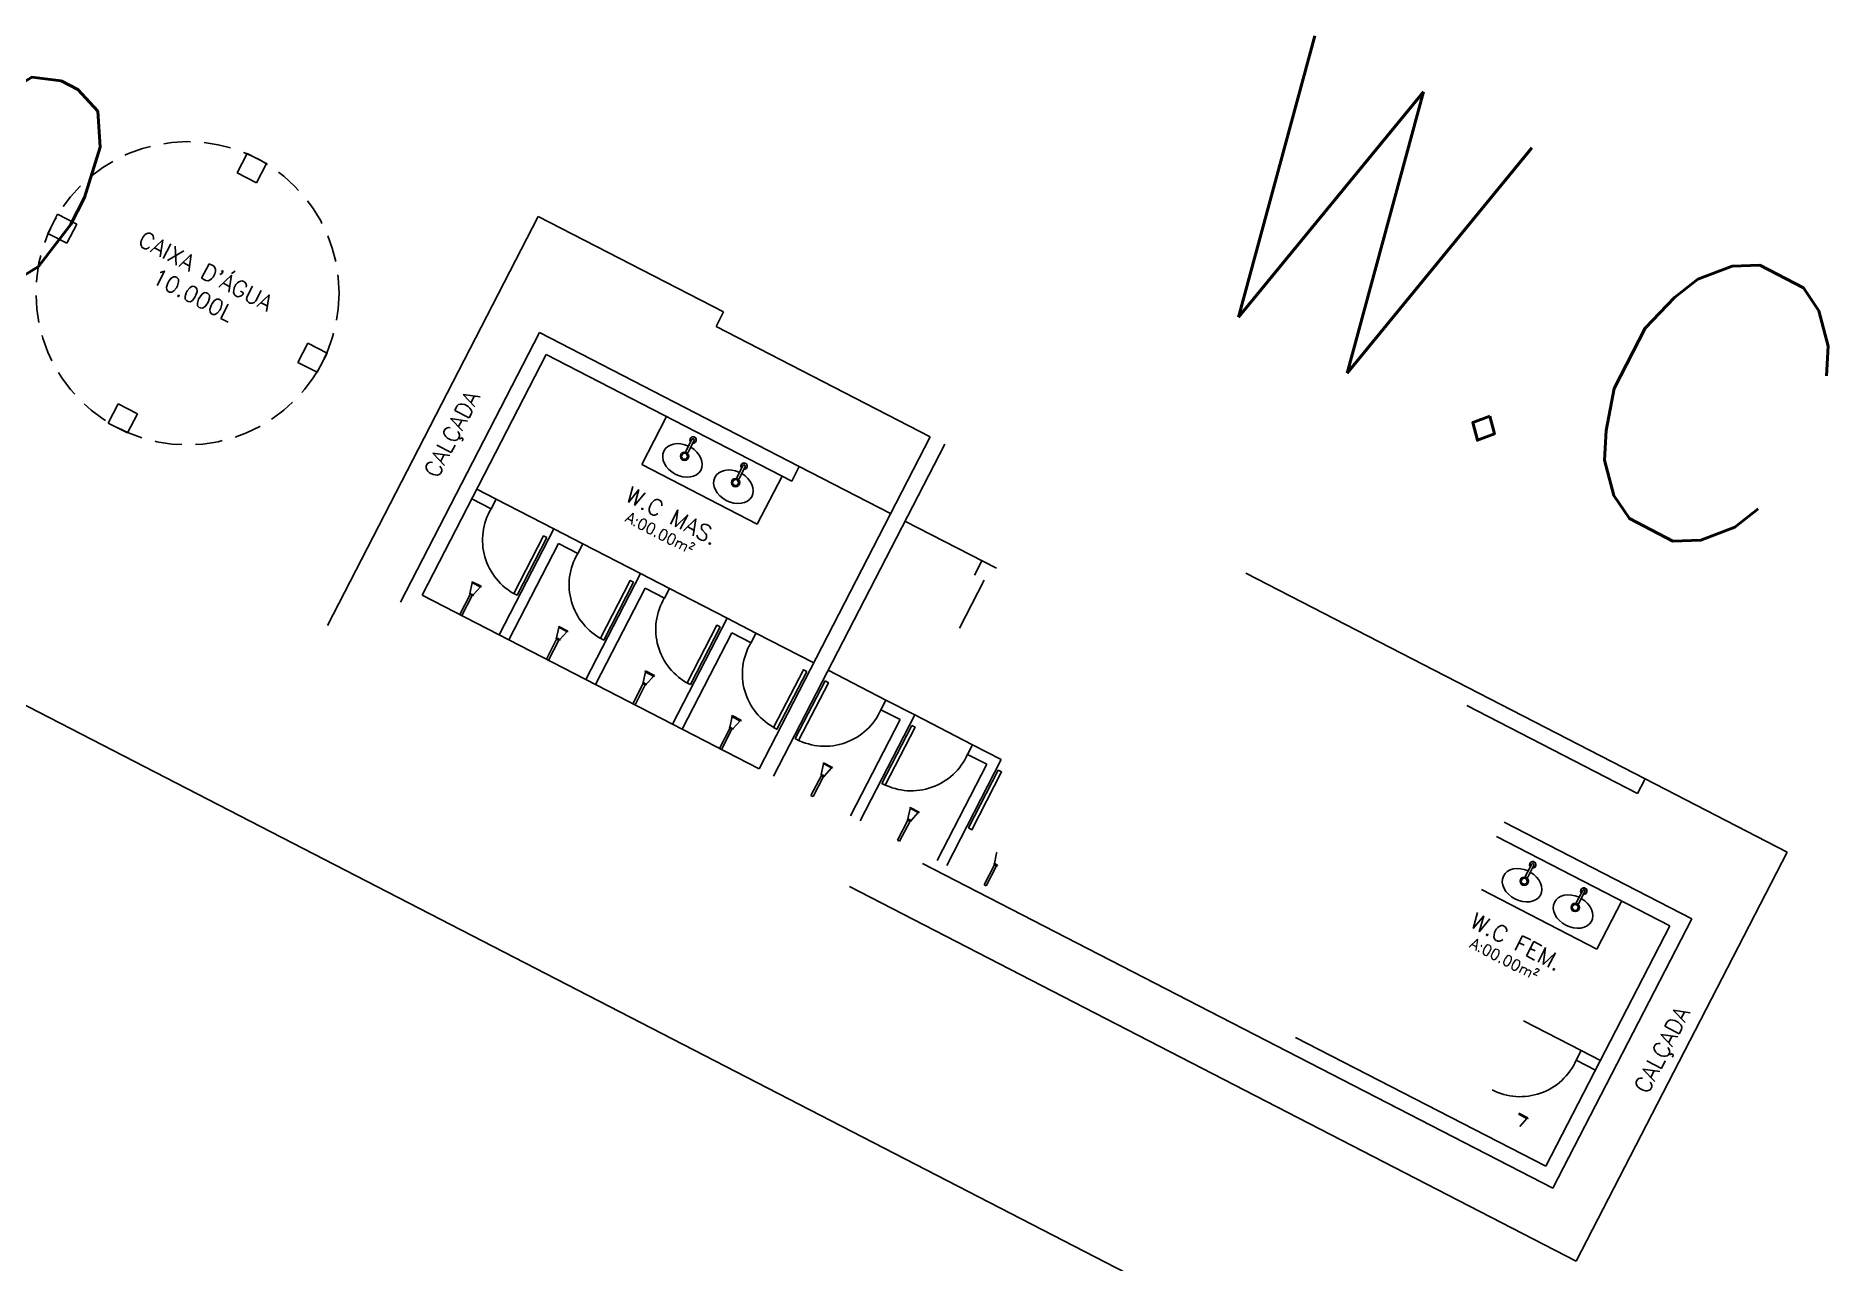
# Model space of a CAD drawing. Header units: millimetres. Extents: x 1111 to 2600, y -509 to -91.
# Drawn here: x 2444.99 to 2461.55, y -250.96 to -239.64 of the extents above; entities that cross this region are included whole.
import ezdxf

# ---------------------------------------------------------------- set-up
doc = ezdxf.new("R2010")
doc.units = ezdxf.units.MM
doc.header["$PDMODE"] = 35
doc.linetypes.add('HIDDEN', pattern=[0.375, 0.25, -0.125])
for name, color, linetype in [('ARQ-ALVENARIA', 4, 'Continuous'), ('ARQ-COTAS', 30, 'Continuous'), ('ARQ-PENA-02', 2, 'Continuous'), ('ARQ-PENA-FINA-CINZA', 8, 'Continuous'), ('ARQ-PROJ-01', 1, 'HIDDEN'), ('ARQ-PÇ-HIDROSSAN', 7, 'Continuous'), ('ARQ-TEXTO3', 3, 'Continuous'), ('TERRENO', 6, 'Continuous')]:
    doc.layers.add(name, color=color, linetype=linetype)
doc.styles.add('ROMANS', font='romans')
doc.styles.add('Romans_Anot', font='romans.shx')
doc.dimstyles.new('Escala 1-1000', dxfattribs={"dimscale": 10, "dimtxt": 0.2, "dimasz": 0.15, "dimexe": 0.1, "dimexo": 0.2, "dimgap": 0.15, "dimtad": 1, "dimzin": 4, "dimdsep": 46, "dimtxsty": 'Romans_Anot', "dimblk": 'OBLIQUE', "dimcen": 0.25, "dimclrd": 256, "dimclre": 256, "dimclrt": 2, "dimadec": 0, "dimazin": 0, "dimtfac": 1, "dimtix": 1, "dimtmove": 2, "dimatfit": 3, "dimfxl": 0, "dimlwd": -1, "dimlwe": -1, "dimarcsym": 0})

msp = doc.modelspace()

# ---------------------------------------------------------------- texts
at = {"layer": 'ARQ-PENA-02', "color": 8, "style": 'ROMANS'}
for s, insert, char_height, width, attachment_point, rotation in [('\\pi-0.04474;A:00.00m²', (2450.514, -244.054), 0.1, 0.65338, 1, 332.7327), ('W.C FEM.', (2458.668, -248.009), 0.15, 1.12177, 5, 332.7327), ('\\pi-0.04474;A:00.00m²', (2458.314, -247.988), 0.1, 0.65338, 1, 332.7327), ('CALÇADA', (2460.03, -249.017), 0.15, 1.12177, 5, 62.7327)]:
    msp.add_mtext(s, dxfattribs=dict(at, insert=insert, char_height=char_height, width=width, attachment_point=attachment_point, rotation=rotation))
at = {"layer": 'ARQ-TEXTO3', "insert": (2458.76, -242.13), "char_height": 2.6325, "width": 6.5449, "attachment_point": 5, "rotation": 332.7327, "style": 'ROMANS'}
msp.add_mtext('W.C', dxfattribs=at)
at = {"layer": 'ARQ-TEXTO3', "color": 8, "char_height": 0.15, "attachment_point": 5, "style": 'ROMANS'}
for s, insert, width, rotation in [("CAIXA D'ÁGUA\\P10.000L", (2446.504, -241.926), 1.94476, 332.7327), ('CALÇADA', (2448.853, -243.329), 1.12177, 62.7327), ('W.C MAS.', (2450.868, -244.075), 1.12177, 332.7327)]:
    msp.add_mtext(s, dxfattribs=dict(at, insert=insert, width=width, rotation=rotation))

# ---------------------------------------------------------------- blocks, each defined once
blk = doc.blocks.new('_Oblique')
at = {"color": 0, "linetype": 'ByBlock', "lineweight": -2}
blk.add_line((-0.5, -0.5), (0.5, 0.5), dxfattribs=at)
blk = doc.blocks.new('*D418')
at = {"layer": 'ARQ-COTAS', "transparency": 16777216}
for p, q in [((2396.482, -220.873), (2485.37, -266.687)), ((2395.565, -222.651), (2396.024, -221.762)), ((2484.453, -268.465), (2484.911, -267.576))]:
    blk.add_line(p, q, dxfattribs=at)
at = {"layer": 'DEFPOINTS', "color": 0, "transparency": 16777216}
for p in [(2396.482, -220.873), (2485.37, -266.687), (2485.37, -266.687)]:
    blk.add_point(p, dxfattribs=at)
at = {"layer": 'ARQ-COTAS', "transparency": 16777216, "xscale": 1.5, "yscale": 1.5, "zscale": 1.5}
for p, rotation in [((2396.482, -220.873), 152.7326999590458), ((2485.37, -266.687), 332.7326999590458)]:
    blk.add_blockref('_Oblique', p, dxfattribs=dict(at, rotation=rotation))
at = {"layer": 'ARQ-COTAS', "color": 2, "transparency": 16777216, "insert": (2441.416, -239.219), "char_height": 2, "attachment_point": 5, "rotation": 332.7327, "style": 'Romans_Anot'}
blk.add_mtext('100.00', dxfattribs=at)

# ---------------------------------------------------------------- dimensions: what is measured, and where the dimension line sits
at = {"layer": 'ARQ-COTAS'}
dim = msp.add_linear_dim(base=(2485.37, -266.687), p1=(2396.482, -220.873), p2=(2485.37, -266.687), angle=332.7327, dimstyle='Escala 1-1000', dxfattribs=at)
dim.commit()
dim.dimension.update_dxf_attribs({"geometry": '*D418', "text_midpoint": (2441.416, -239.219), "dimtype": 161})

# ---------------------------------------------------------------- linework, layer by layer
at = {"color": 8}
for p, q in [((2450.997, -243.478), (2450.996, -243.48)), ((2450.998, -243.476), (2450.997, -243.478)), ((2451.053, -243.368), (2450.998, -243.476)), ((2451.016, -243.49), (2451.017, -243.489)), ((2451.017, -243.488), (2451.018, -243.487)), ((2451.018, -243.487), (2451.073, -243.379)), ((2451.524, -243.611), (2451.469, -243.719)), ((2451.489, -243.73), (2451.545, -243.622)), ((2451.468, -243.721), (2451.467, -243.722)), ((2451.469, -243.719), (2451.468, -243.721)), ((2451.487, -243.733), (2451.488, -243.732)), ((2451.488, -243.731), (2451.489, -243.73))]:
    msp.add_line(p, q, dxfattribs=at)
for points in [[(2450.996, -243.48, 0), (2450.995, -243.481, 0), (2450.995, -243.483, 0), (2450.995, -243.485, 0), (2450.995, -243.487, 0), (2450.996, -243.489, 0), (2450.997, -243.491, 0), (2450.998, -243.492, 0), (2450.999, -243.494, 0), (2451.001, -243.495, 0), (2451.003, -243.495, 0), (2451.005, -243.496, 0), (2451.007, -243.496, 0), (2451.009, -243.496, 0), (2451.011, -243.495, 0), (2451.012, -243.494, 0), (2451.014, -243.493, 0), (2451.015, -243.492, 0), (2451.016, -243.49, 0)], [(2451.003, -243.492, 0), (2451.001, -243.491, 0), (2450.999, -243.489, 0), (2450.998, -243.488, 0), (2450.997, -243.486, 0), (2450.997, -243.484, 0), (2450.996, -243.482, 0), (2450.996, -243.48, 0), (2450.997, -243.478, 0), (2450.998, -243.476, 0)], [(2450.997, -243.478, 0), (2450.996, -243.48, 0), (2450.996, -243.481, 0), (2450.996, -243.483, 0), (2450.996, -243.485, 0), (2450.997, -243.487, 0), (2450.997, -243.489, 0), (2450.999, -243.491, 0), (2451, -243.492, 0), (2451.002, -243.493, 0), (2451.004, -243.494, 0), (2451.006, -243.494, 0), (2451.008, -243.494, 0), (2451.01, -243.494, 0), (2451.011, -243.493, 0), (2451.013, -243.492, 0), (2451.015, -243.491, 0), (2451.016, -243.49, 0), (2451.017, -243.488, 0)], [(2451.002, -243.493, 0), (2451, -243.492, 0), (2450.999, -243.491, 0), (2450.997, -243.489, 0), (2450.997, -243.487, 0), (2450.996, -243.486, 0), (2450.996, -243.484, 0), (2450.996, -243.482, 0), (2450.996, -243.48, 0)], [(2451.016, -243.49, 0), (2451.014, -243.492, 0), (2451.013, -243.493, 0), (2451.011, -243.494, 0), (2451.009, -243.494, 0), (2451.007, -243.494, 0), (2451.005, -243.494, 0), (2451.003, -243.494, 0), (2451.002, -243.493, 0)], [(2451.018, -243.487, 0), (2451.017, -243.489, 0), (2451.015, -243.49, 0), (2451.014, -243.491, 0), (2451.012, -243.492, 0), (2451.01, -243.493, 0), (2451.008, -243.493, 0), (2451.006, -243.493, 0), (2451.004, -243.492, 0), (2451.003, -243.492, 0)], [(2451.018, -243.487, 0), (2451.018, -243.487, 0)], [(2451.467, -243.722, 0), (2451.466, -243.724, 0), (2451.466, -243.726, 0), (2451.466, -243.728, 0), (2451.466, -243.73, 0), (2451.467, -243.732, 0), (2451.468, -243.734, 0), (2451.469, -243.735, 0), (2451.47, -243.736, 0), (2451.472, -243.738, 0), (2451.474, -243.738, 0), (2451.476, -243.739, 0), (2451.478, -243.739, 0), (2451.48, -243.739, 0), (2451.482, -243.738, 0), (2451.483, -243.737, 0), (2451.485, -243.736, 0), (2451.486, -243.734, 0), (2451.487, -243.733, 0)], [(2451.474, -243.734, 0), (2451.472, -243.733, 0), (2451.47, -243.732, 0), (2451.469, -243.73, 0), (2451.468, -243.729, 0), (2451.468, -243.727, 0), (2451.467, -243.725, 0), (2451.467, -243.723, 0), (2451.468, -243.721, 0), (2451.469, -243.719, 0)], [(2451.468, -243.721, 0), (2451.467, -243.722, 0), (2451.467, -243.724, 0), (2451.467, -243.726, 0), (2451.467, -243.728, 0), (2451.468, -243.73, 0), (2451.469, -243.732, 0), (2451.47, -243.733, 0), (2451.471, -243.735, 0), (2451.473, -243.736, 0), (2451.475, -243.737, 0), (2451.477, -243.737, 0), (2451.479, -243.737, 0), (2451.481, -243.737, 0), (2451.482, -243.736, 0), (2451.484, -243.735, 0), (2451.486, -243.734, 0), (2451.487, -243.733, 0), (2451.488, -243.731, 0)], [(2451.473, -243.736, 0), (2451.471, -243.735, 0), (2451.47, -243.733, 0), (2451.468, -243.732, 0), (2451.468, -243.73, 0), (2451.467, -243.728, 0), (2451.467, -243.726, 0), (2451.467, -243.724, 0), (2451.467, -243.723, 0)], [(2451.487, -243.733, 0), (2451.485, -243.734, 0), (2451.484, -243.736, 0), (2451.482, -243.736, 0), (2451.48, -243.737, 0), (2451.478, -243.737, 0), (2451.476, -243.737, 0), (2451.474, -243.736, 0), (2451.473, -243.736, 0)], [(2451.489, -243.73, 0), (2451.488, -243.731, 0), (2451.486, -243.733, 0), (2451.485, -243.734, 0), (2451.483, -243.735, 0), (2451.481, -243.735, 0), (2451.479, -243.736, 0), (2451.477, -243.736, 0), (2451.475, -243.735, 0), (2451.474, -243.734, 0)], [(2451.489, -243.73, 0), (2451.489, -243.73, 0)]]:
    msp.add_polyline3d(points, dxfattribs=at)
for centre, radius, start, end in [((2451.063, -243.374), 0.0297, 332.7327, 220.0444), ((2451.063, -243.374), 0.0286, 265.9606, 219.1253), ((2451.063, -243.374), 0.0114, 332.7327, 152.7327), ((2451.063, -243.374), 0.0297, 265.0556, 332.7327), ((2451.534, -243.616), 0.0297, 332.7327, 220.0444), ((2451.534, -243.616), 0.0286, 265.9606, 219.1253), ((2451.534, -243.616), 0.0114, 332.7327, 152.7327), ((2451.534, -243.616), 0.0297, 265.0556, 332.7327)]:
    msp.add_arc(centre, radius, start, end, dxfattribs=at)
at = {"layer": 'ARQ-ALVENARIA', "color": 8}
for p, q in [((2451.276, -242.325), (2451.344, -242.192)), ((2453.254, -243.344), (2451.276, -242.325)), ((2449.643, -242.383), (2448.36, -244.872)), ((2452.043, -243.62), (2449.643, -242.383)), ((2449.707, -242.585), (2448.562, -244.808)), ((2451.974, -243.754), (2449.707, -242.585)), ((2451.673, -246.411), (2453.254, -243.344)), ((2451.806, -246.48), (2453.387, -243.413)), ((2452.043, -243.62), (2451.974, -243.754)), ((2459.856, -246.505), (2456.167, -244.604)), ((2459.787, -246.639), (2458.209, -245.826))]:
    msp.add_line(p, q, dxfattribs=at)
at = {"layer": 'ARQ-PENA-02', "color": 8}
for p, q in [((2449.066, -243.83), (2449.244, -243.921)), ((2449.02, -243.919), (2449.198, -244.01)), ((2449.198, -244.01), (2449.244, -243.921)), ((2453.02, -244.124), (2453.865, -244.559)), ((2449.777, -244.196), (2449.273, -245.174)), ((2449.82, -244.331), (2449.362, -245.22)), ((2449.777, -244.196), (2450.044, -244.334)), ((2449.82, -244.331), (2449.998, -244.423)), ((2449.998, -244.423), (2450.044, -244.334)), ((2450.577, -244.609), (2450.044, -244.334)), ((2453.663, -244.624), (2453.731, -244.491)), ((2450.577, -244.609), (2450.073, -245.586)), ((2450.577, -244.609), (2450.844, -244.746)), ((2453.523, -245.114), (2453.752, -244.67)), ((2448.562, -244.808), (2451.673, -246.411)), ((2448.908, -244.986), (2449.003, -244.801)), ((2448.927, -244.996), (2449.022, -244.81)), ((2449.002, -244.791), (2448.998, -244.798)), ((2448.998, -244.798), (2449.028, -244.813)), ((2449.002, -244.791), (2449.023, -244.693)), ((2449.002, -244.791), (2449.031, -244.806)), ((2449.023, -244.684), (2449.019, -244.691)), ((2449.102, -244.734), (2449.019, -244.691)), ((2449.106, -244.726), (2449.023, -244.684)), ((2449.031, -244.806), (2449.028, -244.813)), ((2449.031, -244.806), (2449.099, -244.732)), ((2449.106, -244.726), (2449.102, -244.734)), ((2450.62, -244.743), (2450.162, -245.632)), ((2450.62, -244.743), (2450.798, -244.835)), ((2450.798, -244.835), (2450.844, -244.746)), ((2451.377, -245.021), (2450.844, -244.746)), ((2448.908, -244.986), (2448.927, -244.996)), ((2449.802, -245.203), (2449.823, -245.105)), ((2449.823, -245.096), (2449.819, -245.103)), ((2449.902, -245.146), (2449.819, -245.103)), ((2449.906, -245.139), (2449.823, -245.096)), ((2449.831, -245.218), (2449.899, -245.144)), ((2449.906, -245.139), (2449.902, -245.146)), ((2451.377, -245.021), (2450.873, -245.999)), ((2451.42, -245.156), (2450.962, -246.044)), ((2451.377, -245.021), (2451.644, -245.158)), ((2451.42, -245.156), (2451.598, -245.247)), ((2451.598, -245.247), (2451.644, -245.158)), ((2452.177, -245.433), (2451.644, -245.158)), ((2449.708, -245.398), (2449.803, -245.213)), ((2449.727, -245.408), (2449.822, -245.223)), ((2449.802, -245.203), (2449.798, -245.21)), ((2449.798, -245.21), (2449.828, -245.226)), ((2449.802, -245.203), (2449.831, -245.218)), ((2449.831, -245.218), (2449.828, -245.226)), ((2449.708, -245.398), (2449.727, -245.408)), ((2452.31, -245.502), (2452.844, -245.777)), ((2450.508, -245.811), (2450.603, -245.625)), ((2450.527, -245.82), (2450.622, -245.635)), ((2450.602, -245.615), (2450.598, -245.623)), ((2450.598, -245.623), (2450.628, -245.638)), ((2450.602, -245.615), (2450.623, -245.517)), ((2450.602, -245.615), (2450.631, -245.63)), ((2450.623, -245.508), (2450.619, -245.516)), ((2450.702, -245.558), (2450.619, -245.516)), ((2450.706, -245.551), (2450.623, -245.508)), ((2450.631, -245.63), (2450.628, -245.638)), ((2450.631, -245.63), (2450.699, -245.556)), ((2450.706, -245.551), (2450.702, -245.558)), ((2450.508, -245.811), (2450.527, -245.82)), ((2452.844, -245.777), (2452.798, -245.866)), ((2452.844, -245.777), (2453.11, -245.914)), ((2451.402, -246.028), (2451.423, -245.93)), ((2451.423, -245.92), (2451.419, -245.928)), ((2451.502, -245.971), (2451.419, -245.928)), ((2451.506, -245.963), (2451.423, -245.92)), ((2451.431, -246.043), (2451.499, -245.969)), ((2451.506, -245.963), (2451.502, -245.971)), ((2452.976, -245.957), (2452.517, -246.846)), ((2453.11, -245.914), (2452.606, -246.892)), ((2452.798, -245.866), (2452.976, -245.957)), ((2453.11, -245.914), (2453.644, -246.189)), ((2451.308, -246.223), (2451.403, -246.038)), ((2451.327, -246.233), (2451.422, -246.047)), ((2451.402, -246.028), (2451.398, -246.035)), ((2451.398, -246.035), (2451.428, -246.05)), ((2451.402, -246.028), (2451.431, -246.043)), ((2451.431, -246.043), (2451.428, -246.05)), ((2451.308, -246.223), (2451.327, -246.233)), ((2453.91, -246.327), (2453.406, -247.304)), ((2453.644, -246.189), (2453.598, -246.278)), ((2453.598, -246.278), (2453.776, -246.37)), ((2453.644, -246.189), (2453.91, -246.327)), ((2452.152, -246.658), (2452.248, -246.473)), ((2452.171, -246.668), (2452.267, -246.483)), ((2452.246, -246.463), (2452.242, -246.47)), ((2452.242, -246.47), (2452.272, -246.485)), ((2452.246, -246.463), (2452.268, -246.365)), ((2452.246, -246.463), (2452.276, -246.478)), ((2452.268, -246.356), (2452.264, -246.363)), ((2452.347, -246.406), (2452.264, -246.363)), ((2452.351, -246.399), (2452.268, -246.356)), ((2452.276, -246.478), (2452.272, -246.485)), ((2452.276, -246.478), (2452.343, -246.404)), ((2452.351, -246.399), (2452.347, -246.406)), ((2453.776, -246.37), (2453.317, -247.259)), ((2452.152, -246.658), (2452.171, -246.668)), ((2459.787, -246.639), (2459.856, -246.505)), ((2453.046, -246.875), (2453.068, -246.777)), ((2453.068, -246.768), (2453.064, -246.775)), ((2453.147, -246.818), (2453.064, -246.775)), ((2453.151, -246.811), (2453.068, -246.768)), ((2453.076, -246.89), (2453.143, -246.816)), ((2453.151, -246.811), (2453.147, -246.818)), ((2452.952, -247.07), (2453.048, -246.885)), ((2452.971, -247.08), (2453.067, -246.895)), ((2453.046, -246.875), (2453.042, -246.882)), ((2453.042, -246.882), (2453.072, -246.898)), ((2453.046, -246.875), (2453.076, -246.89)), ((2453.076, -246.89), (2453.072, -246.898)), ((2460.287, -247.797), (2458.554, -246.903)), ((2452.952, -247.07), (2452.971, -247.08)), ((2460.085, -247.861), (2458.485, -247.037)), ((2453.182, -247.285), (2459.004, -250.285)), ((2453.752, -247.483), (2453.848, -247.298)), ((2453.771, -247.492), (2453.867, -247.307)), ((2453.846, -247.287), (2453.842, -247.295)), ((2453.842, -247.295), (2453.872, -247.31)), ((2453.846, -247.287), (2453.867, -247.19)), ((2453.846, -247.287), (2453.876, -247.303)), ((2453.868, -247.18), (2453.864, -247.188)), ((2453.876, -247.303), (2453.872, -247.31)), ((2458.809, -247.293), (2458.753, -247.401)), ((2458.773, -247.411), (2458.829, -247.303)), ((2453.752, -247.483), (2453.771, -247.492)), ((2458.753, -247.401), (2458.752, -247.402)), ((2458.752, -247.403), (2458.752, -247.404)), ((2458.772, -247.414), (2458.772, -247.413)), ((2458.773, -247.413), (2458.773, -247.411)), ((2452.509, -247.5), (2459.22, -250.959)), ((2459.411, -248.077), (2458.345, -247.527)), ((2459.224, -247.644), (2459.223, -247.645)), ((2459.223, -247.646), (2459.223, -247.647)), ((2459.28, -247.536), (2459.224, -247.644)), ((2459.244, -247.654), (2459.3, -247.546)), ((2459.244, -247.655), (2459.244, -247.654)), ((2459.411, -248.077), (2459.64, -247.632)), ((2460.287, -247.797), (2459.004, -250.285)), ((2459.243, -247.657), (2459.243, -247.656)), ((2460.085, -247.861), (2458.94, -250.083)), ((2458.732, -248.739), (2459.266, -249.014)), ((2456.628, -248.892), (2458.94, -250.083)), ((2459.266, -249.014), (2459.22, -249.103)), ((2459.22, -249.103), (2459.398, -249.195)), ((2459.266, -249.014), (2459.444, -249.106)), ((2458.769, -249.643), (2458.686, -249.6)), ((2458.773, -249.636), (2458.69, -249.593)), ((2458.698, -249.715), (2458.765, -249.641)), ((2458.773, -249.636), (2458.769, -249.643))]:
    msp.add_line(p, q, dxfattribs=at)
for points in [[(2449.713, -244.276), (2449.682, -244.26), (2449.407, -244.793), (2449.438, -244.809)], [(2450.513, -244.688), (2450.482, -244.672), (2450.207, -245.206), (2450.238, -245.222)], [(2451.313, -245.101), (2451.282, -245.085), (2451.007, -245.618), (2451.038, -245.634)], [(2452.113, -245.513), (2452.082, -245.497), (2451.807, -246.03), (2451.838, -246.046)], [(2452.282, -245.6), (2452.313, -245.616), (2452.038, -246.149), (2452.007, -246.133)], [(2453.082, -246.012), (2453.113, -246.028), (2452.838, -246.562), (2452.807, -246.546)], [(2453.882, -246.425), (2453.913, -246.441), (2453.638, -246.974), (2453.607, -246.958)]]:
    msp.add_lwpolyline(points, close=True, dxfattribs=at)
for points in [[(2458.752, -247.404, 0), (2458.751, -247.406, 0), (2458.75, -247.408, 0), (2458.75, -247.41, 0), (2458.751, -247.412, 0), (2458.751, -247.413, 0), (2458.752, -247.415, 0), (2458.753, -247.417, 0), (2458.755, -247.418, 0), (2458.756, -247.419, 0), (2458.758, -247.42, 0), (2458.76, -247.42, 0), (2458.762, -247.42, 0), (2458.764, -247.42, 0), (2458.766, -247.42, 0), (2458.768, -247.419, 0), (2458.769, -247.417, 0), (2458.771, -247.416, 0), (2458.772, -247.414, 0)], [(2458.752, -247.402, 0), (2458.752, -247.404, 0), (2458.751, -247.406, 0), (2458.751, -247.408, 0), (2458.751, -247.41, 0), (2458.752, -247.412, 0), (2458.753, -247.413, 0), (2458.754, -247.415, 0), (2458.756, -247.416, 0), (2458.757, -247.417, 0), (2458.759, -247.418, 0), (2458.761, -247.419, 0), (2458.763, -247.419, 0), (2458.765, -247.418, 0), (2458.767, -247.418, 0), (2458.769, -247.417, 0), (2458.77, -247.416, 0), (2458.772, -247.414, 0), (2458.773, -247.413, 0)], [(2458.757, -247.417, 0), (2458.756, -247.416, 0), (2458.754, -247.415, 0), (2458.753, -247.414, 0), (2458.752, -247.412, 0), (2458.751, -247.41, 0), (2458.751, -247.408, 0), (2458.751, -247.406, 0), (2458.752, -247.404, 0)], [(2458.758, -247.416, 0), (2458.756, -247.415, 0), (2458.755, -247.414, 0), (2458.754, -247.412, 0), (2458.753, -247.41, 0), (2458.752, -247.408, 0), (2458.752, -247.406, 0), (2458.752, -247.405, 0), (2458.752, -247.403, 0), (2458.753, -247.401, 0)], [(2458.771, -247.415, 0), (2458.77, -247.416, 0), (2458.768, -247.417, 0), (2458.766, -247.418, 0), (2458.765, -247.419, 0), (2458.763, -247.419, 0), (2458.761, -247.419, 0), (2458.759, -247.418, 0), (2458.757, -247.417, 0)], [(2458.773, -247.411, 0), (2458.772, -247.413, 0), (2458.771, -247.414, 0), (2458.769, -247.416, 0), (2458.768, -247.416, 0), (2458.766, -247.417, 0), (2458.764, -247.417, 0), (2458.762, -247.417, 0), (2458.76, -247.417, 0), (2458.758, -247.416, 0)], [(2458.773, -247.411, 0), (2458.773, -247.411, 0)], [(2459.223, -247.647, 0), (2459.222, -247.648, 0), (2459.221, -247.65, 0), (2459.221, -247.652, 0), (2459.222, -247.654, 0), (2459.222, -247.656, 0), (2459.223, -247.658, 0), (2459.224, -247.66, 0), (2459.226, -247.661, 0), (2459.227, -247.662, 0), (2459.229, -247.663, 0), (2459.231, -247.663, 0), (2459.233, -247.663, 0), (2459.235, -247.663, 0), (2459.237, -247.662, 0), (2459.239, -247.661, 0), (2459.24, -247.66, 0), (2459.242, -247.659, 0), (2459.243, -247.657, 0)], [(2459.223, -247.645, 0), (2459.223, -247.647, 0), (2459.222, -247.649, 0), (2459.222, -247.651, 0), (2459.222, -247.653, 0), (2459.223, -247.654, 0), (2459.224, -247.656, 0), (2459.225, -247.658, 0), (2459.227, -247.659, 0), (2459.228, -247.66, 0), (2459.23, -247.661, 0), (2459.232, -247.661, 0), (2459.234, -247.661, 0), (2459.236, -247.661, 0), (2459.238, -247.661, 0), (2459.24, -247.66, 0), (2459.241, -247.658, 0), (2459.243, -247.657, 0), (2459.244, -247.655, 0)], [(2459.228, -247.66, 0), (2459.227, -247.659, 0), (2459.225, -247.658, 0), (2459.224, -247.656, 0), (2459.223, -247.655, 0), (2459.222, -247.653, 0), (2459.222, -247.651, 0), (2459.222, -247.649, 0), (2459.223, -247.647, 0)], [(2459.229, -247.659, 0), (2459.227, -247.658, 0), (2459.226, -247.656, 0), (2459.225, -247.655, 0), (2459.224, -247.653, 0), (2459.223, -247.651, 0), (2459.223, -247.649, 0), (2459.223, -247.647, 0), (2459.223, -247.645, 0), (2459.224, -247.644, 0)], [(2459.244, -247.654, 0), (2459.243, -247.656, 0), (2459.242, -247.657, 0), (2459.24, -247.658, 0), (2459.239, -247.659, 0), (2459.237, -247.66, 0), (2459.235, -247.66, 0), (2459.233, -247.66, 0), (2459.231, -247.66, 0), (2459.229, -247.659, 0)], [(2459.244, -247.654, 0), (2459.244, -247.654, 0)], [(2459.242, -247.657, 0), (2459.241, -247.659, 0), (2459.239, -247.66, 0), (2459.237, -247.661, 0), (2459.236, -247.661, 0), (2459.234, -247.661, 0), (2459.232, -247.661, 0), (2459.23, -247.661, 0), (2459.228, -247.66, 0)]]:
    msp.add_polyline3d(points, dxfattribs=at)
for centre, radius in [((2458.74, -247.45), 0.0384), ((2458.74, -247.45), 0.0274), ((2459.211, -247.692), 0.0384), ((2459.211, -247.692), 0.0274)]:
    msp.add_circle(centre, radius, dxfattribs=at)
for centre, radius, start, end in [((2449.684, -244.299), 0.566, 149.2911, 242.7327), ((2450.484, -244.712), 0.566, 149.2911, 242.7327), ((2451.284, -245.124), 0.566, 149.2911, 242.7327), ((2452.084, -245.536), 0.566, 149.2911, 242.7327), ((2452.28, -245.637), 0.566, 242.7327, 336.1743), ((2453.08, -246.049), 0.566, 242.7327, 336.1743), ((2458.819, -247.298), 0.0297, 332.7327, 220.0444), ((2458.819, -247.298), 0.0286, 265.9606, 219.1253), ((2458.819, -247.298), 0.0114, 332.7327, 152.7327), ((2458.819, -247.298), 0.0297, 265.0556, 332.7327), ((2459.29, -247.541), 0.0297, 332.7327, 220.0444), ((2459.29, -247.541), 0.0286, 265.9606, 219.1253), ((2459.29, -247.541), 0.0114, 332.7327, 152.7327), ((2459.29, -247.541), 0.0297, 265.0556, 332.7327), ((2458.702, -248.874), 0.566, 242.7327, 336.1743)]:
    msp.add_arc(centre, radius, start, end, dxfattribs=at)
at = {"layer": 'ARQ-PENA-02', "color": 8, "extrusion": (0, 0, -1)}
for centre in [(2458.72, -247.487), (2459.191, -247.73)]:
    msp.add_ellipse(centre, major_axis=(0.171, -0.088), ratio=0.742857, start_param=4.775358, end_param=10.940424, dxfattribs=at)
at = {"layer": 'ARQ-PENA-FINA-CINZA', "color": 8}
for p, q in [((2447.686, -245.087), (2449.633, -241.31)), ((2451.344, -242.192), (2449.633, -241.31)), ((2452.043, -243.62), (2452.887, -244.055)), ((2449.777, -244.196), (2449.244, -243.921)), ((2459.856, -246.505), (2461.167, -247.181)), ((2461.167, -247.181), (2459.22, -250.959))]:
    msp.add_line(p, q, dxfattribs=at)
at = {"layer": 'ARQ-PROJ-01', "color": 8}
for points in [[(2446.853, -240.907), (2447.031, -240.998), (2447.123, -240.82), (2446.945, -240.729)], [(2445.102, -241.467), (2445.28, -241.558), (2445.372, -241.38), (2445.194, -241.289)], [(2447.413, -242.658), (2447.591, -242.749), (2447.683, -242.572), (2447.505, -242.48)], [(2445.662, -243.218), (2445.84, -243.309), (2445.932, -243.132), (2445.754, -243.04)]]:
    msp.add_lwpolyline(points, close=True, dxfattribs=at)
msp.add_circle((2446.393, -242.019), 1.4, dxfattribs=at)
at = {"layer": 'ARQ-PÇ-HIDROSSAN', "color": 8}
for p, q in [((2450.589, -243.602), (2450.818, -243.158)), ((2451.656, -244.152), (2450.589, -243.602)), ((2451.656, -244.152), (2451.885, -243.708))]:
    msp.add_line(p, q, dxfattribs=at)
at = {"layer": 'ARQ-PÇ-HIDROSSAN', "color": 8, "ltscale": 0.03}
for centre, radius in [((2450.984, -243.525), 0.0384), ((2450.984, -243.525), 0.0274), ((2451.455, -243.768), 0.0384), ((2451.455, -243.768), 0.0274)]:
    msp.add_circle(centre, radius, dxfattribs=at)
at = {"layer": 'ARQ-PÇ-HIDROSSAN', "color": 8, "ltscale": 0.03, "extrusion": (0, 0, -1)}
for centre in [(2450.965, -243.563), (2451.436, -243.806)]:
    msp.add_ellipse(centre, major_axis=(0.171, -0.088), ratio=0.742857, start_param=4.775358, end_param=10.940424, dxfattribs=at)
at = {"layer": 'TERRENO'}
msp.add_line((2396.482, -220.873), (2485.37, -266.687), dxfattribs=at)

msp.set_redraw_order([(e.dxf.handle, doc.entitydb.next_handle()) for e in msp.query("TEXT MTEXT ATTDEF DIMENSION ARC_DIMENSION")])  # texts and dimensions are drawn at this point

doc.saveas('drawing.dxf')
